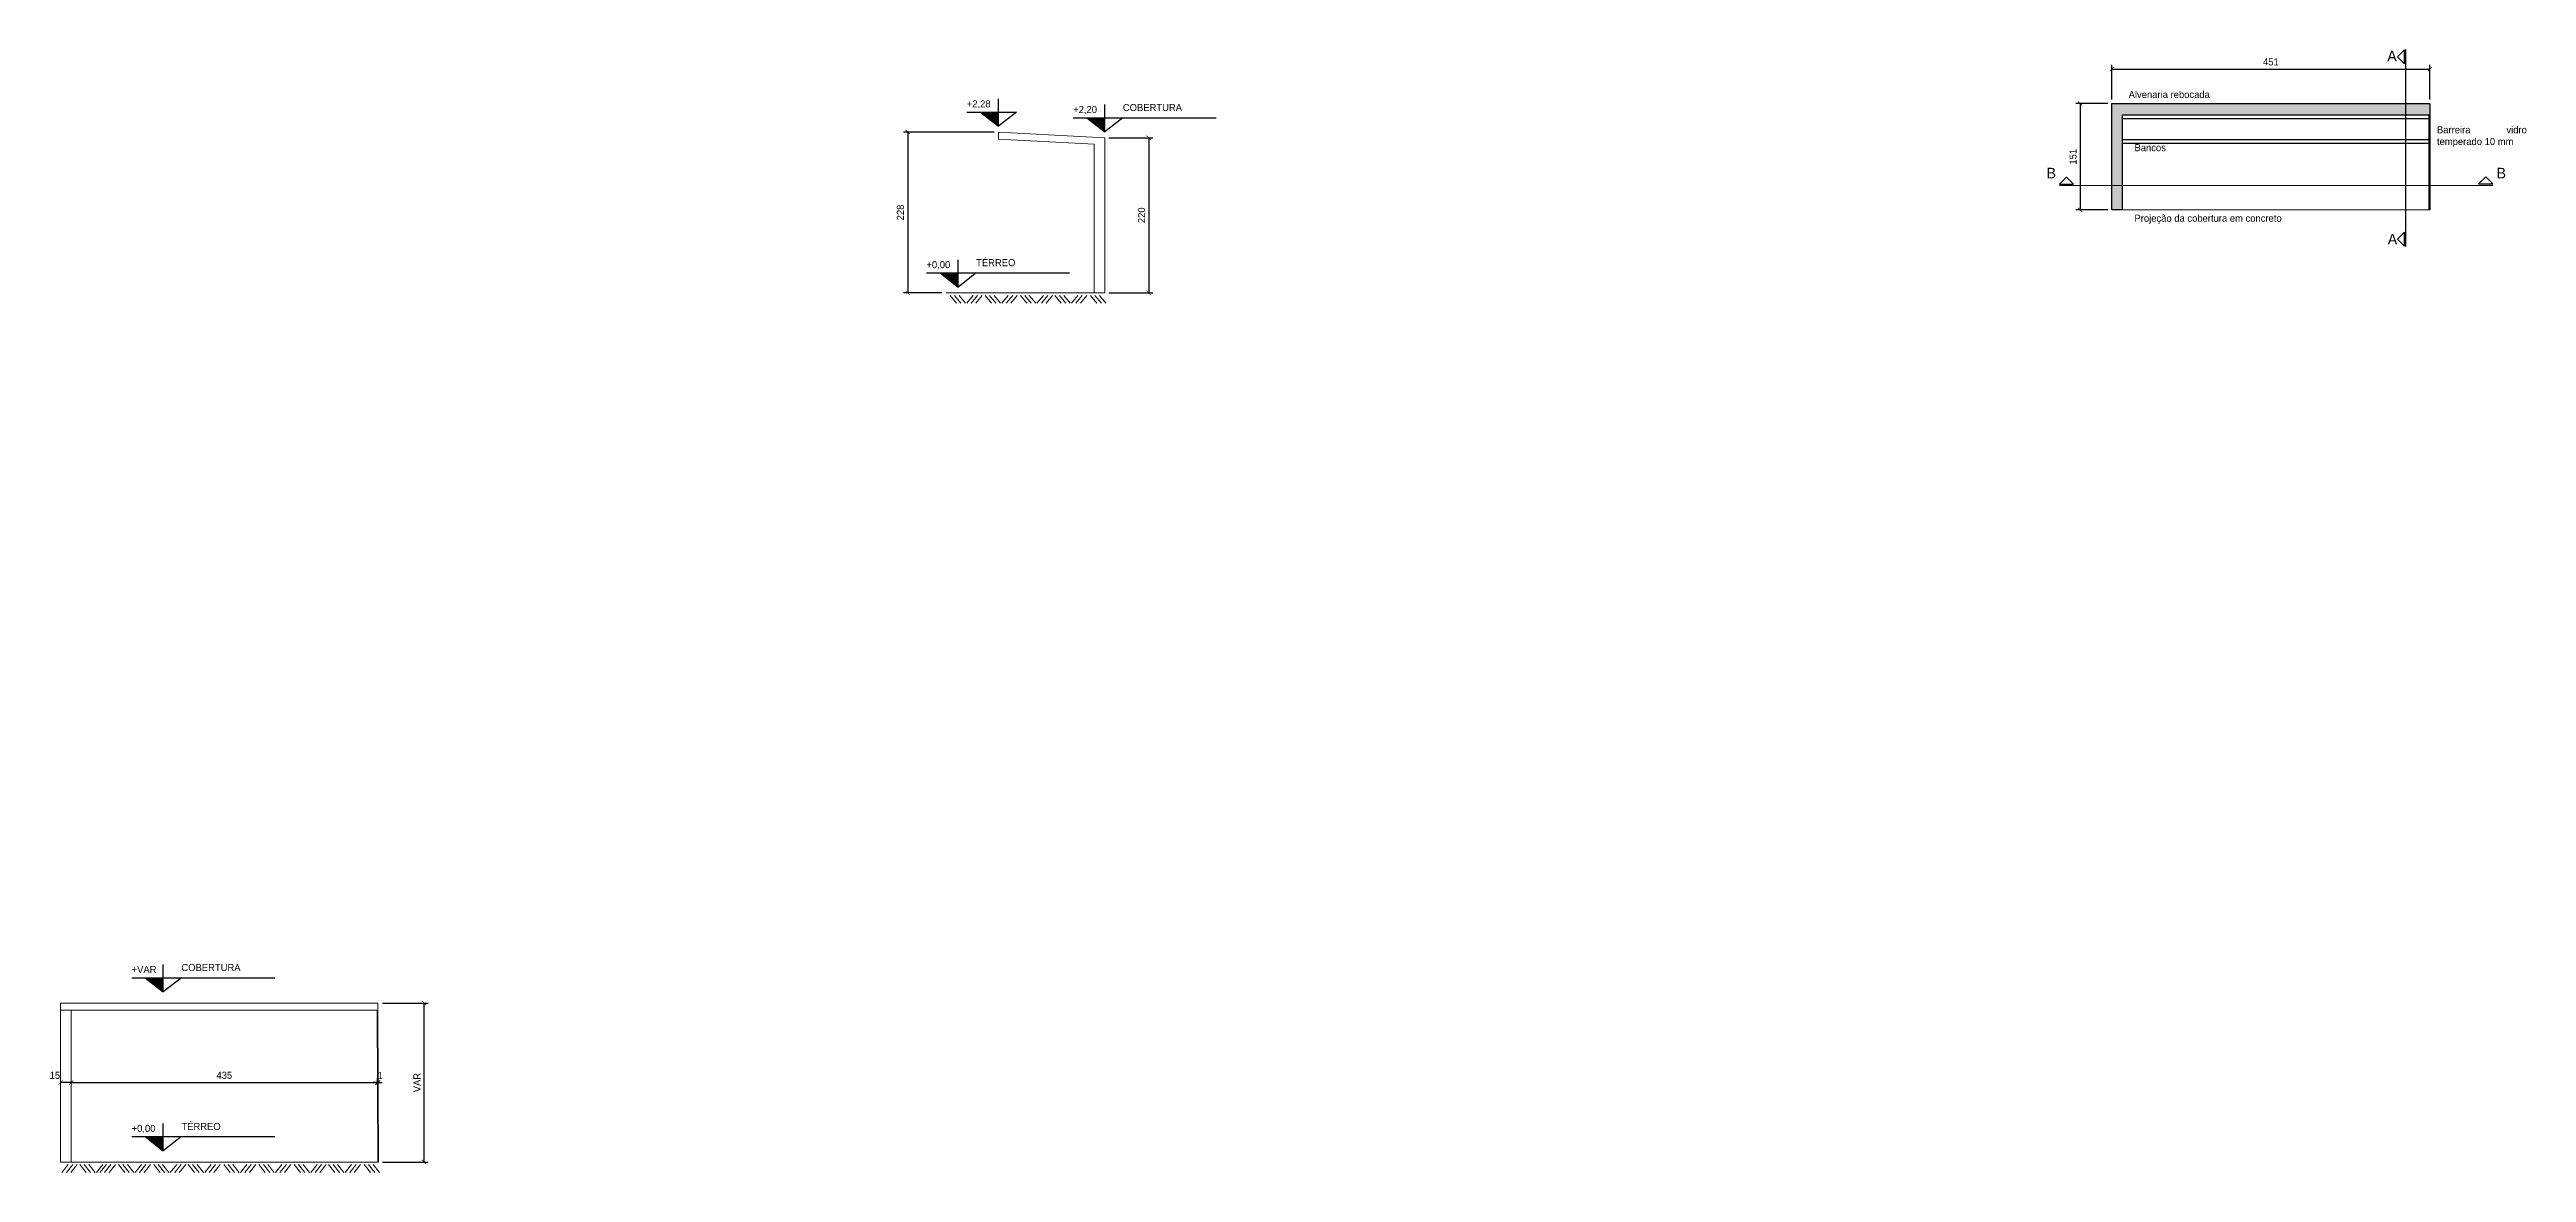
# Model space of a CAD drawing. Header units: centimetres. Extents: x 44.3 to 101.2, y -313.1 to -290.9.
# Drawn here: x 44.25 to 79.39, y -313.06 to -297.13 of the extents above; entities that cross this region are included whole.
import ezdxf

# ---------------------------------------------------------------- set-up
doc = ezdxf.new("R2010")
doc.units = ezdxf.units.CM
doc.header["$LTSCALE"] = 0.5
doc.linetypes.add('ACAD_ISO03W100', pattern=[30, 12, -18])
doc.layers.get('0').update_dxf_attribs({"lineweight": 0})
doc.layers.get('0').transparency = 0.9
doc.layers.get('Defpoints').update_dxf_attribs({"color": 130})
doc.layers.add('CARIMBO', color=250, linetype='Continuous')
doc.layers.add('COTA', color=10, linetype='Continuous')
doc.layers.get('0').off()
doc.styles.add('Century Gothic_B', font='GOTHICB.TTF', dxfattribs={"height": 0.15})
doc.styles.add('COTA40', font='GOTHIC.TTF', dxfattribs={"height": 0.1})
doc.dimstyles.new('COTA40', dxfattribs={"dimscale": 0, "dimtxt": 0.1, "dimasz": 0.06, "dimexe": 0.06, "dimexo": 0.059, "dimgap": 0.05, "dimtad": 1, "dimdec": 0, "dimlfac": 100, "dimzin": 0, "dimdsep": 46, "dimtxsty": 'COTA40', "dimblk": 'ARCHTICK', "dimcen": 0.09, "dimclrt": 7, "dimadec": 0, "dimazin": 0, "dimtfac": 1.5, "dimtdec": 0, "dimtix": 1, "dimtmove": 2, "dimatfit": 3, "dimfxl": 1, "dimtolj": 1, "dimtzin": 0, "dimarcsym": 0})

msp = doc.modelspace()

# ---------------------------------------------------------------- texts
at = {"layer": 'CARIMBO', "attachment_point": 1, "style": 'Century Gothic_B'}
for s, width, heights, insert, char_height in [('{\\fCentury Gothic|b0|i0|c0|p34;A}', 0.4899, [0], (77.42, -297.148), 0.15), ('{\\fCentury Gothic|b0|i0|c0|p34;Alvenaria rebocada}', 2.1286, [0.127], (73.75, -297.719), 0.1), ('\\pxqj;{\\fCentury Gothic|b0|i0|c0|p34;Barreira vidro temperado 10 mm}', 1.27151, [0.613], (78.125, -298.219), 0.1), ('\\pxqj;{\\fCentury Gothic|b0|i0|c0|p34;Bancos}', 1.8497, [0.358], (73.833, -298.473), 0.1), ('{\\fCentury Gothic|b0|i0|c0|p34;B}', 0.4899, [0], (72.586, -298.809), 0.15), ('{\\fCentury Gothic|b0|i0|c0|p34;B}', 0.4899, [0], (78.971, -298.809), 0.15), ('\\pxqj;{\\fCentury Gothic|b0|i0|c0|p34;Projeção da cobertura em concreto}', 4.18047, [0.358], (73.833, -299.474), 0.1), ('{\\fCentury Gothic|b0|i0|c0|p34;A}', 0.4899, [0], (77.427, -299.746), 0.15)]:
    msp.add_mtext_dynamic_manual_height_columns(s, width=width, gutter_width=0.01, heights=heights, dxfattribs=dict(at, insert=insert, char_height=char_height))
at = {"layer": 'COTA', "color": 0, "char_height": 0.1, "attachment_point": 1, "style": 'COTA40'}
for s, insert in [('+2,28', (57.264, -297.852)), ('+2,20', (58.774, -297.932)), ('COBERTURA', (59.479, -297.904)), ('+0,00', (56.692, -300.132)), ('TÉRREO', (57.397, -300.104)), ('+VAR', (45.415, -310.13)), ('COBERTURA', (46.121, -310.102)), ('+0,00', (45.415, -312.384)), ('TÉRREO', (46.121, -312.356))]:
    msp.add_mtext_dynamic_manual_height_columns(s, width=2.72024, gutter_width=0.917, heights=[0], dxfattribs=dict(at, insert=insert))

# ---------------------------------------------------------------- blocks, each defined once
blk = doc.blocks.new('_ArchTick')
at = {"color": 0, "linetype": 'ByBlock', "const_width": 0.15}
blk.add_lwpolyline([(-0.5, -0.5), (0.5, 0.5)], dxfattribs=at)
blk = doc.blocks.new('*D23')
at = {"layer": 'COTA', "color": 0, "lineweight": -2, "transparency": 16777216}
for p, q in [((59.282, -298.382), (59.906, -298.382)), ((59.846, -298.382), (59.846, -300.582)), ((59.282, -300.582), (59.906, -300.582))]:
    blk.add_line(p, q, dxfattribs=at)
at = {"layer": 'Defpoints', "color": 0, "lineweight": 5, "transparency": 16777216}
for p in [(59.223, -298.382), (59.223, -300.582), (59.846, -300.582)]:
    blk.add_point(p, dxfattribs=at)
at = {"layer": 'COTA', "color": 0, "lineweight": -2, "transparency": 16777216, "xscale": 0.06, "yscale": 0.06, "zscale": 0.06}
for p, rotation in [((59.846, -298.382), 90), ((59.846, -300.582), 270)]:
    blk.add_blockref('_ArchTick', p, dxfattribs=dict(at, rotation=rotation))
at = {"layer": 'COTA', "color": 7, "transparency": 16777216, "insert": (59.744, -299.482), "char_height": 0.1, "attachment_point": 5, "rotation": 90, "style": 'COTA40'}
blk.add_mtext('\\A1;220', dxfattribs=at)
blk = doc.blocks.new('*D24')
at = {"layer": 'COTA', "color": 0, "lineweight": -2, "transparency": 16777216}
for p, q in [((57.654, -298.302), (56.366, -298.302)), ((56.426, -298.302), (56.426, -300.582)), ((56.912, -300.582), (56.366, -300.582))]:
    blk.add_line(p, q, dxfattribs=at)
at = {"layer": 'Defpoints', "color": 0, "lineweight": 5, "transparency": 16777216}
for p in [(57.713, -298.302), (56.426, -300.582), (56.971, -300.582)]:
    blk.add_point(p, dxfattribs=at)
at = {"layer": 'COTA', "color": 0, "lineweight": -2, "transparency": 16777216, "xscale": 0.06, "yscale": 0.06, "zscale": 0.06}
for p, rotation in [((56.426, -298.302), 90), ((56.426, -300.582), 270)]:
    blk.add_blockref('_ArchTick', p, dxfattribs=dict(at, rotation=rotation))
at = {"layer": 'COTA', "color": 7, "transparency": 16777216, "insert": (56.323, -299.442), "char_height": 0.1, "attachment_point": 5, "rotation": 90, "style": 'COTA40'}
blk.add_mtext('\\A1;228', dxfattribs=at)
blk = doc.blocks.new('*D25')
at = {"layer": 'COTA', "color": 0, "lineweight": -2, "transparency": 16777216}
for p, q in [((48.976, -310.657), (49.624, -310.657)), ((49.564, -312.911), (49.564, -310.657)), ((48.976, -312.911), (49.624, -312.911))]:
    blk.add_line(p, q, dxfattribs=at)
at = {"layer": 'Defpoints', "color": 0, "lineweight": 5, "transparency": 16777216}
for p in [(48.917, -310.657), (49.564, -310.657), (48.917, -312.911)]:
    blk.add_point(p, dxfattribs=at)
at = {"layer": 'COTA', "color": 0, "lineweight": -2, "transparency": 16777216, "xscale": 0.06, "yscale": 0.06, "zscale": 0.06}
for p, rotation in [((49.564, -310.657), 90), ((49.564, -312.911), 270)]:
    blk.add_blockref('_ArchTick', p, dxfattribs=dict(at, rotation=rotation))
at = {"layer": 'COTA', "color": 7, "transparency": 16777216, "insert": (49.464, -311.784), "char_height": 0.1, "attachment_point": 5, "rotation": 90, "style": 'COTA40'}
blk.add_mtext('\\A1;VAR', dxfattribs=at)
blk = doc.blocks.new('*D26')
at = {"layer": 'COTA', "color": 0, "lineweight": -2, "transparency": 16777216}
for p, q in [((48.902, -311.775), (48.902, -311.724)), ((44.557, -311.784), (48.902, -311.784)), ((44.557, -311.843), (44.557, -311.844))]:
    blk.add_line(p, q, dxfattribs=at)
at = {"layer": 'Defpoints', "color": 0, "lineweight": 5, "transparency": 16777216}
for p in [(44.557, -311.784), (48.902, -311.784), (48.902, -311.834)]:
    blk.add_point(p, dxfattribs=at)
at = {"layer": 'COTA', "color": 0, "lineweight": -2, "transparency": 16777216, "xscale": 0.06, "yscale": 0.06, "zscale": 0.06, "rotation": 180}
blk.add_blockref('_ArchTick', (44.557, -311.784), dxfattribs=at)
at = {"layer": 'COTA', "color": 0, "lineweight": -2, "transparency": 16777216, "xscale": 0.06, "yscale": 0.06, "zscale": 0.06}
blk.add_blockref('_ArchTick', (48.902, -311.784), dxfattribs=at)
at = {"layer": 'COTA', "color": 7, "transparency": 16777216, "insert": (46.73, -311.681), "char_height": 0.1, "attachment_point": 5, "style": 'COTA40'}
blk.add_mtext('\\A1;435', dxfattribs=at)
blk = doc.blocks.new('*D27')
at = {"layer": 'COTA', "color": 0, "lineweight": -2, "transparency": 16777216}
for p, q in [((44.407, -311.725), (44.407, -311.724)), ((44.557, -311.725), (44.557, -311.724)), ((44.557, -311.784), (44.407, -311.784))]:
    blk.add_line(p, q, dxfattribs=at)
at = {"layer": 'Defpoints', "color": 0, "lineweight": 5, "transparency": 16777216}
for p in [(44.407, -311.784), (44.407, -311.784), (44.557, -311.784)]:
    blk.add_point(p, dxfattribs=at)
at = {"layer": 'COTA', "color": 0, "lineweight": -2, "transparency": 16777216, "xscale": 0.06, "yscale": 0.06, "zscale": 0.06, "rotation": 180}
blk.add_blockref('_ArchTick', (44.407, -311.784), dxfattribs=at)
at = {"layer": 'COTA', "color": 0, "lineweight": -2, "transparency": 16777216, "xscale": 0.06, "yscale": 0.06, "zscale": 0.06}
blk.add_blockref('_ArchTick', (44.557, -311.784), dxfattribs=at)
at = {"layer": 'COTA', "color": 7, "transparency": 16777216, "insert": (44.326, -311.682), "char_height": 0.1, "attachment_point": 5, "style": 'COTA40'}
blk.add_mtext('\\A1;15', dxfattribs=at)
blk = doc.blocks.new('*D28')
at = {"layer": 'COTA', "color": 0, "lineweight": -2, "transparency": 16777216}
for p, q in [((48.902, -311.725), (48.902, -311.724)), ((48.912, -311.725), (48.912, -311.724)), ((48.902, -311.784), (48.842, -311.784)), ((48.902, -311.784), (48.912, -311.784)), ((48.912, -311.784), (48.972, -311.784))]:
    blk.add_line(p, q, dxfattribs=at)
at = {"layer": 'Defpoints', "color": 0, "lineweight": 5, "transparency": 16777216}
for p in [(48.902, -311.784), (48.912, -311.784), (48.912, -311.784)]:
    blk.add_point(p, dxfattribs=at)
at = {"layer": 'COTA', "color": 0, "lineweight": -2, "transparency": 16777216, "xscale": 0.06, "yscale": 0.06, "zscale": 0.06}
blk.add_blockref('_ArchTick', (48.902, -311.784), dxfattribs=at)
at = {"layer": 'COTA', "color": 0, "lineweight": -2, "transparency": 16777216, "xscale": 0.06, "yscale": 0.06, "zscale": 0.06, "rotation": 180}
blk.add_blockref('_ArchTick', (48.912, -311.784), dxfattribs=at)
at = {"layer": 'COTA', "color": 7, "transparency": 16777216, "insert": (48.941, -311.684), "char_height": 0.1, "attachment_point": 5, "style": 'COTA40'}
blk.add_mtext('\\A1;1', dxfattribs=at)
blk = doc.blocks.new('*D19')
at = {"layer": 'COTA', "color": 0, "lineweight": -2, "transparency": 16777216}
for p, q in [((73.513, -297.838), (73.513, -297.349)), ((73.513, -297.409), (78.023, -297.409)), ((78.023, -297.838), (78.023, -297.349))]:
    blk.add_line(p, q, dxfattribs=at)
at = {"layer": 'Defpoints', "color": 0, "transparency": 16777216}
for p in [(78.023, -297.409), (73.513, -297.897), (78.023, -297.897)]:
    blk.add_point(p, dxfattribs=at)
at = {"layer": 'COTA', "color": 0, "lineweight": -2, "transparency": 16777216, "xscale": 0.06, "yscale": 0.06, "zscale": 0.06, "rotation": 180}
blk.add_blockref('_ArchTick', (73.513, -297.409), dxfattribs=at)
at = {"layer": 'COTA', "color": 0, "lineweight": -2, "transparency": 16777216, "xscale": 0.06, "yscale": 0.06, "zscale": 0.06}
blk.add_blockref('_ArchTick', (78.023, -297.409), dxfattribs=at)
at = {"layer": 'COTA', "color": 7, "transparency": 16777216, "insert": (75.768, -297.307), "char_height": 0.1, "attachment_point": 5, "style": 'COTA40'}
blk.add_mtext('\\A1;451', dxfattribs=at)
blk = doc.blocks.new('*D20')
at = {"layer": 'COTA', "color": 0, "lineweight": -2, "transparency": 16777216}
for p, q in [((73.454, -297.897), (73.003, -297.897)), ((73.063, -297.897), (73.063, -299.407)), ((73.454, -299.407), (73.003, -299.407))]:
    blk.add_line(p, q, dxfattribs=at)
at = {"layer": 'Defpoints', "color": 0, "lineweight": 5, "transparency": 16777216}
for p in [(73.513, -297.897), (73.063, -299.407), (73.513, -299.407)]:
    blk.add_point(p, dxfattribs=at)
at = {"layer": 'COTA', "color": 0, "lineweight": -2, "transparency": 16777216, "xscale": 0.06, "yscale": 0.06, "zscale": 0.06}
for p, rotation in [((73.063, -297.897), 90), ((73.063, -299.407), 270)]:
    blk.add_blockref('_ArchTick', p, dxfattribs=dict(at, rotation=rotation))
at = {"layer": 'COTA', "color": 7, "transparency": 16777216, "insert": (72.962, -298.652), "char_height": 0.1, "attachment_point": 5, "rotation": 90, "style": 'COTA40'}
blk.add_mtext('\\A1;151', dxfattribs=at)

# ---------------------------------------------------------------- dimensions: what is measured, and where the dimension line sits
at = {"layer": 'COTA'}
for base, p1, p2, picture, middle in [((78.023, -297.409), (73.513, -297.897), (78.023, -297.897), '*D19', (75.768, -297.307)), ((48.9022701, -311.7837734), (44.55727, -311.7837259), (48.9022701, -311.8337723), '*D26', (46.7297701, -311.6812581))]:
    dim = msp.add_linear_dim(base=base, p1=p1, p2=p2, dimstyle='COTA40', override={"dimscale": 1}, dxfattribs=at)
    dim.commit()
    dim.dimension.update_dxf_attribs({"geometry": picture, "text_midpoint": middle})
for base, p1, p2, picture, middle in [((73.063, -299.407), (73.513, -297.897), (73.513, -299.407), '*D20', (72.962, -298.652)), ((56.426, -300.582), (57.713, -298.302), (56.971, -300.582), '*D24', (56.323, -299.442)), ((59.846, -300.582), (59.223, -298.382), (59.223, -300.582), '*D23', (59.744, -299.482))]:
    dim = msp.add_linear_dim(base=base, p1=p1, p2=p2, angle=90, dimstyle='COTA40', override={"dimscale": 1}, dxfattribs=at)
    dim.commit()
    dim.dimension.update_dxf_attribs({"geometry": picture, "text_midpoint": middle})
dim = msp.add_linear_dim(base=(49.564, -310.657), p1=(48.917, -312.911), p2=(48.917, -310.657), angle=90, text='VAR', dimstyle='COTA40', override={"dimscale": 1}, dxfattribs=at)
dim.commit()
dim.dimension.update_dxf_attribs({"geometry": '*D25', "text_midpoint": (49.464, -311.784)})
for base, p1, p2, picture, middle in [((44.407, -311.784), (44.557, -311.784), (44.407, -311.784), '*D27', (44.326, -311.682)), ((48.912, -311.784), (48.902, -311.784), (48.912, -311.784), '*D28', (48.941, -311.684))]:
    dim = msp.add_linear_dim(base=base, p1=p1, p2=p2, dimstyle='COTA40', override={"dimscale": 1}, dxfattribs=at)
    dim.commit()
    dim.dimension.update_dxf_attribs({"geometry": picture, "text_midpoint": middle, "dimtype": 160})

# ---------------------------------------------------------------- hatches: boundary and pattern name
at = {"layer": 'CARIMBO', "true_color": 0xcd6928}
h = msp.add_hatch(color=32, dxfattribs=at)
h.dxf.hatch_style = 1
h.paths.add_polyline_path([(73.663, -299.407), (73.663, -298.057), (78.023, -298.057), (78.023, -297.897), (73.513, -297.897), (73.513, -299.407)])
at = {"layer": 'CARIMBO'}
h = msp.add_hatch(dxfattribs=at)
h.set_pattern_fill('ANSI32', color=4, scale=0.002)
h.set_pattern_definition([(45, (72.778125, -296.412878), (-0.013470384, 0.013470384), []), (45, (72.787106, -296.412878), (-0.013470384, 0.013470384), [])])
h.paths.add_polyline_path([(78.023, -298.057), (78.023, -299.407), (78.013, -299.407), (78.013, -298.057)])
at = {"layer": 'COTA'}
h = msp.add_hatch(color=256, dxfattribs=at)
h.dxf.hatch_style = 1
h.paths.add_polyline_path([(57.713, -298.018), (57.458, -298.018), (57.713, -298.22)])
h = msp.add_hatch(color=256, dxfattribs=at)
h.dxf.hatch_style = 1
h.paths.add_polyline_path([(59.223, -298.098), (58.968, -298.098), (59.223, -298.3)])
h = msp.add_hatch(color=256, dxfattribs=at)
h.dxf.hatch_style = 1
h.paths.add_polyline_path([(57.141, -300.298), (56.886, -300.298), (57.141, -300.5)])
h = msp.add_hatch(color=256, dxfattribs=at)
h.dxf.hatch_style = 1
h.paths.add_polyline_path([(45.864, -310.296), (45.609, -310.296), (45.864, -310.498)])
h = msp.add_hatch(color=256, dxfattribs=at)
h.dxf.hatch_style = 1
h.paths.add_polyline_path([(45.864, -312.55), (45.609, -312.55), (45.864, -312.752)])

# ---------------------------------------------------------------- linework, layer by layer
at = {"layer": 'CARIMBO'}
for p, q in [((77.665, -297.334), (77.665, -297.134)), ((77.682, -299.925), (77.682, -297.131)), ((77.665, -299.922), (77.665, -299.722))]:
    msp.add_line(p, q, dxfattribs=at)
for points in [[(77.665, -297.334), (77.665, -297.134), (77.565, -297.234), (77.665, -297.334)], [(73.663, -298.107), (78.013, -298.107)], [(73.663, -298.407), (78.013, -298.407)], [(73.663, -298.457), (78.013, -298.457)], [(72.77, -299.041), (72.97, -299.041), (72.87, -298.941), (72.77, -299.041)], [(78.716, -299.036), (78.916, -299.036), (78.816, -298.936), (78.716, -299.036)], [(77.665, -299.922), (77.665, -299.722), (77.565, -299.822), (77.665, -299.922)]]:
    msp.add_lwpolyline(points, dxfattribs=at)
at = {"layer": 'CARIMBO', "color": 30, "true_color": 0xf26722}
for points in [[(73.663, -299.407), (73.513, -299.407), (73.513, -297.897), (78.023, -297.897), (78.023, -298.057)], [(73.663, -299.407), (73.663, -298.057), (78.023, -298.057)]]:
    msp.add_lwpolyline(points, dxfattribs=at)
at = {"layer": 'CARIMBO', "color": 251, "linetype": 'Continuous', "lineweight": 5, "true_color": 0x636466}
for points in [[(57.713, -298.302), (59.223, -298.382)], [(57.713, -298.302), (57.713, -298.402)], [(57.713, -298.402), (57.713, -298.402), (57.713, -298.402), (59.073, -298.474)], [(59.223, -300.582), (59.073, -300.582), (59.073, -298.474)], [(59.223, -300.582), (59.223, -298.382), (59.223, -298.382)], [(44.407, -310.657), (44.407, -312.911)], [(44.407, -310.657), (48.907, -310.657)], [(48.907, -310.657), (48.907, -310.757)], [(44.407, -310.757), (48.907, -310.757)], [(44.557, -312.911), (44.557, -312.911), (44.557, -310.757)]]:
    msp.add_lwpolyline(points, dxfattribs=at)
at = {"layer": 'CARIMBO', "color": 4}
msp.add_lwpolyline([(78.023, -298.057), (78.023, -299.407), (78.013, -299.407), (78.013, -298.057), (78.023, -298.057)], dxfattribs=at)
at = {"layer": 'CARIMBO', "linetype": 'Continuous', "lineweight": 5}
for points in [[(75.843, -299.059), (72.77, -299.059)], [(75.843, -299.059), (78.916, -299.059)]]:
    msp.add_lwpolyline(points, dxfattribs=at)
at = {"layer": 'CARIMBO', "linetype": 'ACAD_ISO03W100', "lineweight": 5}
msp.add_lwpolyline([(78.023, -299.407), (78.023, -299.407), (78.023, -299.407), (73.663, -299.407)], dxfattribs=at)
at = {"layer": 'CARIMBO', "color": 3, "linetype": 'Continuous', "lineweight": 5}
for points in [[(59.223, -300.582), (56.971, -300.582)], [(44.407, -312.911), (48.917, -312.911)]]:
    msp.add_lwpolyline(points, dxfattribs=at)
at = {"layer": 'CARIMBO', "color": 12, "linetype": 'ACAD_ISO03W100', "lineweight": 5}
for points in [[(57.027, -300.619), (57.118, -300.73)], [(57.091, -300.619), (57.181, -300.73)], [(57.155, -300.619), (57.245, -300.73)], [(57.264, -300.73), (57.354, -300.619)], [(57.327, -300.73), (57.418, -300.619)], [(57.391, -300.73), (57.481, -300.619)], [(57.525, -300.619), (57.616, -300.73)], [(57.589, -300.619), (57.679, -300.73)], [(57.653, -300.619), (57.743, -300.73)], [(57.761, -300.73), (57.852, -300.619)], [(57.825, -300.73), (57.916, -300.619)], [(57.889, -300.73), (57.979, -300.619)], [(58.025, -300.619), (58.115, -300.73)], [(58.089, -300.619), (58.179, -300.73)], [(58.152, -300.619), (58.243, -300.73)], [(58.261, -300.73), (58.351, -300.619)], [(58.325, -300.73), (58.415, -300.619)], [(58.389, -300.73), (58.479, -300.619)], [(58.514, -300.619), (58.604, -300.73)], [(58.578, -300.619), (58.668, -300.73)], [(58.642, -300.619), (58.732, -300.73)], [(58.75, -300.73), (58.841, -300.619)], [(58.814, -300.73), (58.904, -300.619)], [(58.878, -300.73), (58.968, -300.619)], [(59.019, -300.619), (59.11, -300.73)], [(59.083, -300.619), (59.174, -300.73)], [(59.147, -300.619), (59.237, -300.73)], [(44.426, -313.059), (44.516, -312.948)], [(44.489, -313.059), (44.58, -312.948)], [(44.553, -313.059), (44.643, -312.948)], [(44.679, -312.948), (44.769, -313.059)], [(44.742, -312.948), (44.833, -313.059)], [(44.806, -312.948), (44.896, -313.059)], [(44.915, -313.059), (45.005, -312.948)], [(44.966, -313.059), (45.057, -312.948)], [(45.03, -313.059), (45.12, -312.948)], [(45.094, -313.059), (45.184, -312.948)], [(45.228, -312.948), (45.318, -313.059)], [(45.292, -312.948), (45.382, -313.059)], [(45.355, -312.948), (45.446, -313.059)], [(45.464, -313.059), (45.554, -312.948)], [(45.528, -313.059), (45.618, -312.948)], [(45.591, -313.059), (45.682, -312.948)], [(45.728, -312.948), (45.818, -313.059)], [(45.791, -312.948), (45.882, -313.059)], [(45.855, -312.948), (45.945, -313.059)], [(45.964, -313.059), (46.054, -312.948)], [(46.027, -313.059), (46.118, -312.948)], [(46.091, -313.059), (46.182, -312.948)], [(46.217, -312.948), (46.307, -313.059)], [(46.28, -312.948), (46.371, -313.059)], [(46.344, -312.948), (46.435, -313.059)], [(46.453, -313.059), (46.543, -312.948)], [(46.517, -313.059), (46.607, -312.948)], [(46.58, -313.059), (46.671, -312.948)], [(46.722, -312.948), (46.812, -313.059)], [(46.786, -312.948), (46.876, -313.059)], [(46.85, -312.948), (46.94, -313.059)], [(46.958, -313.059), (47.049, -312.948)], [(47.022, -313.059), (47.112, -312.948)], [(47.086, -313.059), (47.176, -312.948)], [(47.22, -312.948), (47.31, -313.059)], [(47.284, -312.948), (47.374, -313.059)], [(47.347, -312.948), (47.438, -313.059)], [(47.456, -313.059), (47.547, -312.948)], [(47.52, -313.059), (47.61, -312.948)], [(47.584, -313.059), (47.674, -312.948)], [(47.72, -312.948), (47.81, -313.059)], [(47.783, -312.948), (47.874, -313.059)], [(47.847, -312.948), (47.937, -313.059)], [(47.956, -313.059), (48.046, -312.948)], [(48.02, -313.059), (48.11, -312.948)], [(48.083, -313.059), (48.174, -312.948)], [(48.209, -312.948), (48.299, -313.059)], [(48.273, -312.948), (48.363, -313.059)], [(48.336, -312.948), (48.427, -313.059)], [(48.445, -313.059), (48.535, -312.948)], [(48.509, -313.059), (48.599, -312.948)], [(48.572, -313.059), (48.663, -312.948)], [(48.714, -312.948), (48.805, -313.059)], [(48.778, -312.948), (48.868, -313.059)], [(48.842, -312.948), (48.932, -313.059)]]:
    msp.add_lwpolyline(points, dxfattribs=at)
at = {"layer": 'CARIMBO', "color": 4, "linetype": 'Continuous', "lineweight": 5}
for points in [[(48.907, -312.911), (48.897, -310.757)], [(48.917, -312.911), (48.907, -310.757)]]:
    msp.add_lwpolyline(points, dxfattribs=at)
at = {"layer": 'COTA'}
for p, q in [((57.265, -298.018), (57.969, -298.018)), ((57.458, -298.018), (57.713, -298.22)), ((57.713, -298.22), (57.713, -297.832)), ((57.969, -298.018), (57.713, -298.22)), ((59.223, -298.3), (59.223, -297.912)), ((58.775, -298.098), (60.804, -298.098)), ((58.968, -298.098), (59.223, -298.3)), ((59.479, -298.098), (59.223, -298.3)), ((57.141, -300.5), (57.141, -300.112)), ((56.694, -300.298), (58.722, -300.298)), ((56.886, -300.298), (57.141, -300.5)), ((57.397, -300.298), (57.141, -300.5)), ((45.417, -310.296), (47.446, -310.296)), ((45.609, -310.296), (45.864, -310.498)), ((45.864, -310.498), (45.864, -310.111)), ((46.121, -310.296), (45.864, -310.498)), ((45.864, -312.752), (45.864, -312.364)), ((45.417, -312.55), (47.446, -312.55)), ((45.609, -312.55), (45.864, -312.752)), ((46.121, -312.55), (45.864, -312.752))]:
    msp.add_line(p, q, dxfattribs=at)

msp.set_redraw_order([(e.dxf.handle, doc.entitydb.next_handle()) for e in msp.query("TEXT MTEXT ATTDEF DIMENSION ARC_DIMENSION")])  # texts and dimensions are drawn at this point

doc.saveas('drawing.dxf')
